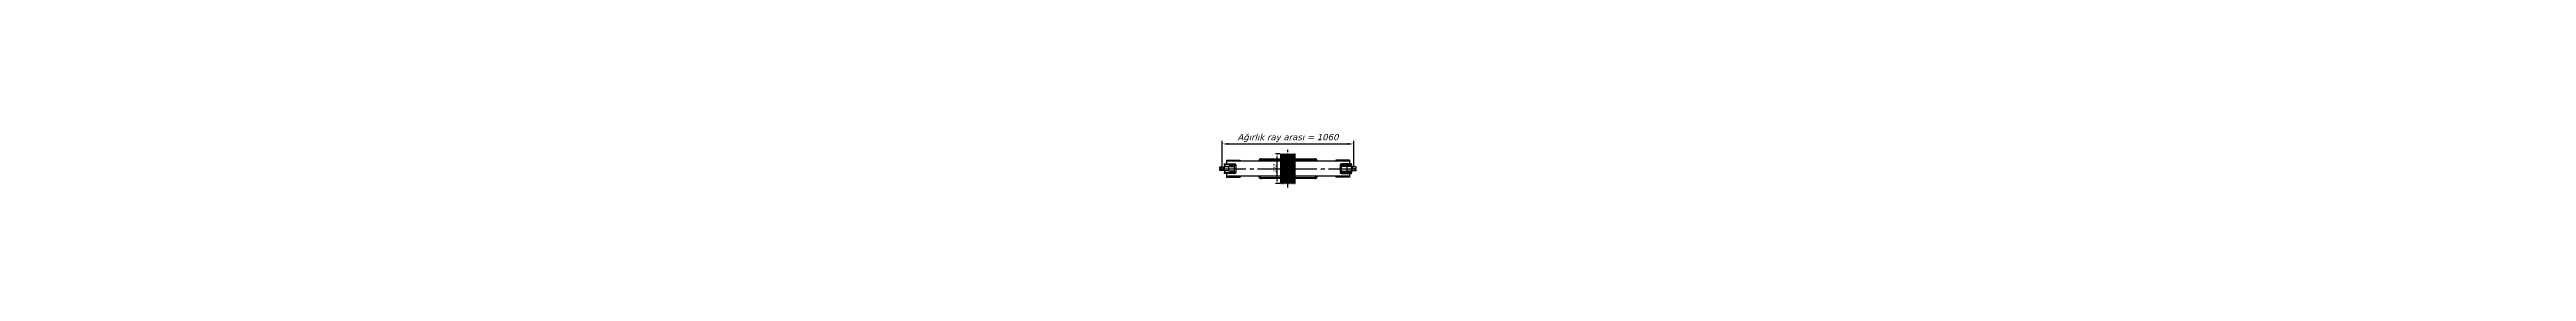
# Model space of a CAD drawing. Header units: millimetres. Extents: x -8470 to 11470, y 500 to 5309.
# Drawn here: x -8470 to 11470, y 4874 to 5309 of the extents above; entities that cross this region are included whole.
import ezdxf

# ---------------------------------------------------------------- set-up
doc = ezdxf.new("R2010")
doc.units = ezdxf.units.MM
doc.set_wipeout_variables(frame=1)
doc.linetypes.add('CENTER2', pattern=[28.575, 19.05, -3.175, 3.175, -3.175])
doc.linetypes.add('CENTERX2', pattern=[4, 2.5, -0.5, 0.5, -0.5])
doc.layers.add('EKSEN', color=253, linetype='CENTERX2')
doc.styles.get("Standard").update_dxf_attribs({"font": 'verdanai.ttf'})
doc.dimstyles.new('DimStyleALP', dxfattribs={"dimscale": 20, "dimtxt": 2.5, "dimasz": 2.5, "dimexe": 1.25, "dimexo": 0.625, "dimtad": 1, "dimdsep": 46, "dimtxsty": 'Standard', "dimcen": 2.5, "dimclrd": 60, "dimclre": 60, "dimadec": 0, "dimazin": 0, "dimtfac": 1, "dimtofl": 0, "dimtmove": 0, "dimatfit": 3, "dimfxl": 1, "dimarcsym": 0})
doc.dimstyles.new('DimStyleALPx0.5', dxfattribs={"dimscale": 10, "dimtxt": 2.5, "dimasz": 2.5, "dimexe": 1.25, "dimexo": 0.625, "dimtad": 1, "dimdsep": 46, "dimtxsty": 'Standard', "dimcen": 2.5, "dimclrd": 60, "dimclre": 60, "dimadec": 0, "dimazin": 0, "dimtfac": 1, "dimtofl": 0, "dimtmove": 0, "dimatfit": 3, "dimfxl": 1, "dimarcsym": 0})

# ---------------------------------------------------------------- blocks, each defined once
blk = doc.blocks.new('*U13')
at = {"layer": 'EKSEN', "color": 0, "linetype": 'CENTER2', "ltscale": 10, "transparency": 16777216}
blk.add_line((0, -72.5), (0, 230), dxfattribs=at)
blk = doc.blocks.new('*D14')
at = {"color": 60, "linetype": 'ByBlock', "lineweight": -2, "transparency": 16777216}
for p, q in [((-530, 12), (-530, 225)), ((-480, 200), (480, 200)), ((530, 12), (530, 225))]:
    blk.add_line(p, q, dxfattribs=at)
at = {"color": 60, "transparency": 16777216}
for points in [[(-480, 208), (-480, 192), (-530, 200)], [(480, 208), (480, 192), (530, 200)]]:
    blk.add_solid(points, dxfattribs=at)
at = {"layer": 'Defpoints', "color": 0, "transparency": 16777216}
for p in [(530, 200), (-530, 0), (530, 0)]:
    blk.add_point(p, dxfattribs=at)
at = {"color": 0, "transparency": 16777216, "insert": (0, 248), "char_height": 50, "width": 19939.61, "attachment_point": 5}
blk.add_mtext('Ağırlık ray arası = 1060', dxfattribs=at)
blk = doc.blocks.new('*D11')
at = {"color": 60, "linetype": 'ByBlock', "lineweight": -2, "transparency": 16777216}
for p, q in [((-65, 120), (-100, 120)), ((-88, -95), (-88, 95)), ((-65, -120), (-100, -120))]:
    blk.add_line(p, q, dxfattribs=at)
at = {"color": 60, "transparency": 16777216}
for points in [[(-92, 95), (-84, 95), (-88, 120)], [(-92, -95), (-84, -95), (-88, -120)]]:
    blk.add_solid(points, dxfattribs=at)
at = {"layer": 'Defpoints', "color": 0, "transparency": 16777216}
for p in [(-88, 120), (-59, 120), (-59, -120)]:
    blk.add_point(p, dxfattribs=at)
at = {"color": 0, "transparency": 16777216, "insert": (-107, 0), "char_height": 25, "attachment_point": 5, "rotation": 90}
blk.add_mtext('240', dxfattribs=at)
blk = doc.blocks.new('*U12')
at = {"color": 2, "linetype": 'Continuous', "lineweight": 25, "true_color": 0xf1eb1f}
for p, q in [((-550, 14.5), (-520, 14.5)), ((-550, 2.5), (-550, 14.5)), ((-530, 2.5), (-550, 2.5)), ((-530, -2.5), (-530, 2.5)), ((-520, 14.5), (-520, -14.5)), ((520, 14.5), (520, -14.5)), ((550, 14.5), (520, 14.5)), ((530, -2.5), (530, 2.5)), ((530, 2.5), (550, 2.5)), ((550, 2.5), (550, 14.5)), ((-550, -14.5), (-550, -2.5)), ((-550, -2.5), (-530, -2.5)), ((-520, -14.5), (-550, -14.5)), ((520, -14.5), (550, -14.5)), ((550, -2.5), (530, -2.5)), ((550, -14.5), (550, -2.5))]:
    blk.add_line(p, q, dxfattribs=at)
at = {"color": 7, "linetype": 'Continuous', "lineweight": 25}
for p, q in [((-510, 13), (-520, 13)), ((-510, 40), (-430, 40)), ((-510, 30), (-510, 40)), ((-468.317, 30), (-510, 30)), ((-510, 30), (-510, 18)), ((-510, 18), (-475, 18)), ((-510, -18), (-510, 18)), ((-495, 68), (-495, 60)), ((-495, 68), (-385, 68)), ((-495, 60), (-495, 40)), ((-485, 68), (-485, 60)), ((495, 60), (-485, 60)), ((-475, -18), (-475, 18)), ((-435, 31), (-465, 31)), ((-465, 19), (-435, 19)), ((-430, 30), (-431.683, 30)), ((-430, 30), (-430, 40)), ((-430, 30), (-420, 30)), ((-430, 28.317), (-430, 30)), ((-430, -21.683), (-430, 21.683)), ((-420, 30), (-420, -30)), ((-395, 68), (-395, 60)), ((-395, 68), (-385, 68)), ((-385, 68), (-385, 60)), ((385, 68), (385, 60)), ((485, 68), (385, 68)), ((395, 68), (395, 60)), ((430, 30), (420, 30)), ((420, 30), (420, -30)), ((510, 40), (430, 40)), ((430, 30), (430, 40)), ((430, 30), (431.683, 30)), ((430, 28.317), (430, 30)), ((430, -21.683), (430, 21.683)), ((435, 31), (465, 31)), ((465, 19), (435, 19)), ((468.317, 30), (510, 30)), ((510, 18), (475, 18)), ((475, -18), (475, 18)), ((495, 68), (485, 68)), ((485, 68), (485, 60)), ((495, 68), (495, 60)), ((495, 60), (495, 40)), ((510, 30), (510, 40)), ((510, 30), (510, 18)), ((510, -18), (510, 18)), ((510, 13), (520, 13)), ((-520, -13), (-510, -13)), ((-475, -18), (-510, -18)), ((-510, -18), (-510, -30)), ((-510, -30), (-468.317, -30)), ((-510, -40), (-510, -30)), ((-430, -40), (-510, -40)), ((-495, -40), (-495, -60)), ((-495, -60), (-495, -68)), ((-495, -68), (-485, -68)), ((495, -60), (-485, -60)), ((-485, -60), (-485, -68)), ((-485, -68), (-385, -68)), ((-435, -19), (-465, -19)), ((-465, -31), (-435, -31)), ((-431.683, -30), (-430, -30)), ((-430, -30), (-430, -28.317)), ((-430, -30), (-420, -30)), ((-430, -30), (-430, -40)), ((-395, -60), (-395, -68)), ((-385, -60), (-385, -68)), ((385, -60), (385, -68)), ((485, -68), (385, -68)), ((395, -60), (395, -68)), ((430, -30), (420, -30)), ((430, -30), (430, -28.317)), ((431.683, -30), (430, -30)), ((430, -30), (430, -40)), ((430, -40), (510, -40)), ((435, -19), (465, -19)), ((465, -31), (435, -31)), ((510, -30), (468.317, -30)), ((475, -18), (510, -18)), ((485, -60), (485, -68)), ((495, -68), (485, -68)), ((495, -40), (495, -60)), ((495, -60), (495, -68)), ((520, -13), (510, -13)), ((510, -18), (510, -30)), ((510, -40), (510, -30))]:
    blk.add_line(p, q, dxfattribs=at)
at = {"color": 251, "linetype": 'Continuous', "lineweight": 25, "true_color": 0x636466}
for p, q in [((215, 70), (-215.015, 70)), ((-215, 80), (215, 80)), ((-215, 80), (-215, 70)), ((-215, 70), (-215, 68)), ((215, 80), (215, 70)), ((215, 70), (215, 68)), ((-215, -68), (-215, -70)), ((-215, -70), (215.004, -70)), ((-215, -70), (-215, -80)), ((215, -80), (-215, -80)), ((215, -68), (215, -70)), ((215, -70), (215, -80))]:
    blk.add_line(p, q, dxfattribs=at)
at = {"color": 7, "linetype": 'Continuous', "lineweight": 25}
for centre in [(-450, 25), (450, 25), (-450, -25), (450, -25)]:
    blk.add_circle(centre, 6, dxfattribs=at)
for centre, radius, start, end in [((-465, 25), 6, 123.5573098, 270), ((-435, 25), 6, 270, 326.4426902), ((-435, 25), 6, 33.5573098, 56.4426902), ((-430, 30), 10, 0, 90), ((430, 30), 10, 90, 180), ((435, 25), 6, 123.5573098, 146.4426902), ((435, 25), 6, 213.5573098, 270), ((465, 25), 6, 270, 56.4426902), ((-465, -25), 6, 90, 236.4426902), ((-435, -25), 6, 33.5573098, 90), ((-435, -25), 6, 303.5573098, 326.4426902), ((-430, -30), 10, 270, 0), ((430, -30), 10, 180, 270), ((435, -25), 6, 90, 146.4426902), ((435, -25), 6, 213.5573098, 236.4426902), ((465, -25), 6, 303.5573098, 90)]:
    blk.add_arc(centre, radius, start, end, dxfattribs=at)
at = {"color": 251, "linetype": 'Continuous', "lineweight": 25, "true_color": 0x636466}
for centre, start, end in [((-215, 60), 90, 180.0000025), ((215, 60), 359.9999975, 90), ((-215, -60), 179.9999949, 270), ((215, -60), 270, 0.0000051)]:
    blk.add_arc(centre, 20, start, end, dxfattribs=at)
for centre, start_param, end_param in [((-215, 60), 1.570025165, 3.141592742), ((-215, -60), 3.141592654, 4.712565494)]:
    blk.add_ellipse(centre, major_axis=(20, 0), ratio=0.5, start_param=start_param, end_param=end_param, dxfattribs=at)
at = {"color": 251, "linetype": 'Continuous', "lineweight": 25, "true_color": 0x636466, "extrusion": (0, 0, -1)}
for centre, start_param, end_param in [((215, 60), 1.570025165, 3.141592742), ((215, -60), 3.141592654, 4.712565498)]:
    blk.add_ellipse(centre, major_axis=(-20, 0), ratio=0.5, start_param=start_param, end_param=end_param, dxfattribs=at)
at = {"color": 7, "linetype": 'Continuous', "lineweight": 25}
for points, knots in [([(-465, 31), (-465.679, 30.941), (-466.859, 30.838), (-467.882, 30.25), (-468.317, 30)], [0, 0, 0, 0, 0.574869302, 1, 1, 1, 1]), ([(-431.683, 30), (-432.282, 30.326), (-433.322, 30.893), (-434.5, 30.968), (-435, 31)], [0, 0, 0, 0, 0.574889175, 1, 1, 1, 1]), ([(-430, 21.683), (-429.682, 22.282), (-429.047, 23.479), (-428.92, 25.539), (-429.326, 27.186), (-429.835, 28.039), (-430, 28.317)], [0, 0, 0, 0, 0.287551705, 0.575088598, 0.861886973, 1, 1, 1, 1]), ([(430, 21.683), (429.682, 22.282), (429.047, 23.479), (428.92, 25.539), (429.326, 27.186), (429.835, 28.039), (430, 28.317)], [0, 0, 0, 0, 0.287551705, 0.575088598, 0.861886973, 1, 1, 1, 1]), ([(431.683, 30), (432.282, 30.326), (433.322, 30.893), (434.5, 30.968), (435, 31)], [0, 0, 0, 0, 0.574889175, 1, 1, 1, 1]), ([(465, 31), (465.679, 30.941), (466.859, 30.838), (467.882, 30.25), (468.317, 30)], [0, 0, 0, 0, 0.574869302, 1, 1, 1, 1]), ([(-468.317, -30), (-467.718, -30.326), (-466.678, -30.893), (-465.5, -30.968), (-465, -31)], [0, 0, 0, 0, 0.57489092, 1, 1, 1, 1]), ([(-435, -31), (-434.321, -30.941), (-433.141, -30.838), (-432.118, -30.25), (-431.683, -30)], [0, 0, 0, 0, 0.574867382, 1, 1, 1, 1]), ([(-430, -28.317), (-429.682, -27.718), (-429.047, -26.521), (-428.92, -24.461), (-429.326, -22.814), (-429.835, -21.961), (-430, -21.683)], [0, 0, 0, 0, 0.287551921, 0.575088522, 0.86188687, 1, 1, 1, 1]), ([(430, -28.317), (429.682, -27.718), (429.047, -26.521), (428.92, -24.461), (429.326, -22.814), (429.835, -21.961), (430, -21.683)], [0, 0, 0, 0, 0.287551921, 0.575088522, 0.86188687, 1, 1, 1, 1]), ([(435, -31), (434.321, -30.941), (433.141, -30.838), (432.118, -30.25), (431.683, -30)], [0, 0, 0, 0, 0.574867382, 1, 1, 1, 1]), ([(468.317, -30), (467.718, -30.326), (466.678, -30.893), (465.5, -30.968), (465, -31)], [0, 0, 0, 0, 0.57489092, 1, 1, 1, 1])]:
    blk.add_open_spline(points, degree=3, knots=knots, dxfattribs=at)
at = {"layer": 'EKSEN', "linetype": 'CENTER2', "ltscale": 10}
blk.add_line((-530, 0), (530, 0), dxfattribs=at)
blk.add_blockref('*U13', (0, -78.75), dxfattribs=at)
dim = blk.add_linear_dim(base=(530, 200), p1=(-530, 0), p2=(530, 0), text='Ağırlık ray arası = <>', dimstyle='DimStyleALP')
dim.commit()
dim.dimension.update_dxf_attribs({"geometry": '*D14', "text_midpoint": (0, 200), "dimtype": 128})
blk = doc.blocks.new('*U10')
at = {"color": 2}
blk.add_wipeout([(58.5, 0), (58.5, -120), (53.5, -120), (51, -112), (45, -112), (42.5, -120), (37.5, -120), (35, -112), (29, -112), (26.5, -120), (21.5, -120), (19, -112), (13, -112), (10.5, -120), (5.5, -120), (3, -112), (-3, -112), (-5.5, -120), (-10.5, -120), (-13, -112), (-19, -112), (-21.5, -120), (-26.5, -120), (-29, -112), (-35, -112), (-37.5, -120), (-42.5, -120), (-45, -112), (-51, -112), (-53.5, -120), (-58.5, -120), (-58.5, 0), (-58.5, 120), (-53.5, 120), (-51, 112), (-45, 112), (-42.5, 120), (-37.5, 120), (-35, 112), (-29, 112), (-26.5, 120), (-21.5, 120), (-19, 112), (-13, 112), (-10.5, 120), (-5.5, 120), (-3, 112), (3, 112), (5.5, 120), (10.5, 120), (13, 112), (19, 112), (21.5, 120), (26.5, 120), (29, 112), (35, 112), (37.5, 120), (42.5, 120), (45, 112), (51, 112), (53.5, 120), (58.5, 120)], dxfattribs=at)
for p, q in [((-58.5, 120), (-53.5, 120)), ((-58.5, -120), (-58.5, 120)), ((-53.5, 120), (-51, 112)), ((-51, 112), (-45, 112)), ((-51, 112), (-51, -112)), ((-45, 112), (-42.5, 120)), ((-45, 112), (-45, -112)), ((-42.5, 120), (-37.5, 120)), ((-35, 112), (-37.5, 120)), ((-29, 112), (-35, 112)), ((-35, 112), (-35, -112)), ((-26.5, 120), (-29, 112)), ((-29, 112), (-29, -112)), ((-26.5, 120), (-21.5, 120)), ((-21.5, 120), (-19, 112)), ((-19, 112), (-13, 112)), ((-19, 112), (-19, -112)), ((-13, 112), (-10.5, 120)), ((-13, 112), (-13, -112)), ((-10.5, 120), (-5.5, 120)), ((-3, 112), (-5.5, 120)), ((3, 112), (-3, 112)), ((-3, 112), (-3, -112)), ((5.5, 120), (3, 112)), ((3, 112), (3, -112)), ((5.5, 120), (10.5, 120)), ((10.5, 120), (13, 112)), ((13, 112), (19, 112)), ((13, 112), (13, -112)), ((19, 112), (21.5, 120)), ((19, 112), (19, -112)), ((21.5, 120), (26.5, 120)), ((26.5, 120), (29, 112)), ((29, 112), (35, 112)), ((29, 112), (29, -112)), ((35, 112), (37.5, 120)), ((35, 112), (35, -112)), ((37.5, 120), (42.5, 120)), ((45, 112), (42.5, 120)), ((51, 112), (45, 112)), ((45, 112), (45, -112)), ((53.5, 120), (51, 112)), ((51, 112), (51, -112)), ((53.5, 120), (58.5, 120)), ((58.5, -120), (58.5, 120)), ((-58.5, -120), (-53.5, -120)), ((-53.5, -120), (-51, -112)), ((-51, -112), (-45, -112)), ((-45, -112), (-42.5, -120)), ((-42.5, -120), (-37.5, -120)), ((-35, -112), (-37.5, -120)), ((-29, -112), (-35, -112)), ((-26.5, -120), (-29, -112)), ((-26.5, -120), (-21.5, -120)), ((-21.5, -120), (-19, -112)), ((-19, -112), (-13, -112)), ((-13, -112), (-10.5, -120)), ((-10.5, -120), (-5.5, -120)), ((-3, -112), (-5.5, -120)), ((3, -112), (-3, -112)), ((5.5, -120), (3, -112)), ((5.5, -120), (10.5, -120)), ((10.5, -120), (13, -112)), ((13, -112), (19, -112)), ((19, -112), (21.5, -120)), ((21.5, -120), (26.5, -120)), ((21.5, -120), (26.5, -120)), ((26.5, -120), (29, -112)), ((29, -112), (35, -112)), ((35, -112), (37.5, -120)), ((37.5, -120), (42.5, -120)), ((45, -112), (42.5, -120)), ((51, -112), (45, -112)), ((53.5, -120), (51, -112)), ((53.5, -120), (58.5, -120)), ((53.5, -120), (58.5, -120))]:
    blk.add_line(p, q, dxfattribs=at)
at = {"layer": 'EKSEN'}
for p, q in [((-83.5, 0), (83.5, 0)), ((0, -120), (0, 120))]:
    blk.add_line(p, q, dxfattribs=at)
dim = blk.add_linear_dim(base=(-88, 120), p1=(-58.5, -120), p2=(-58.5, 120), angle=90, dimstyle='DimStyleALPx0.5')
dim.commit()
dim.dimension.update_dxf_attribs({"geometry": '*D11', "text_midpoint": (-107.27, 0)})

msp = doc.modelspace()

# ---------------------------------------------------------------- block references
msp.add_blockref('*U12', (1500, 5025))

# ---------------------------------------------------------------- next in the draw order: block references
msp.add_blockref('*U10', (1500, 5025))

doc.saveas('drawing.dxf')
